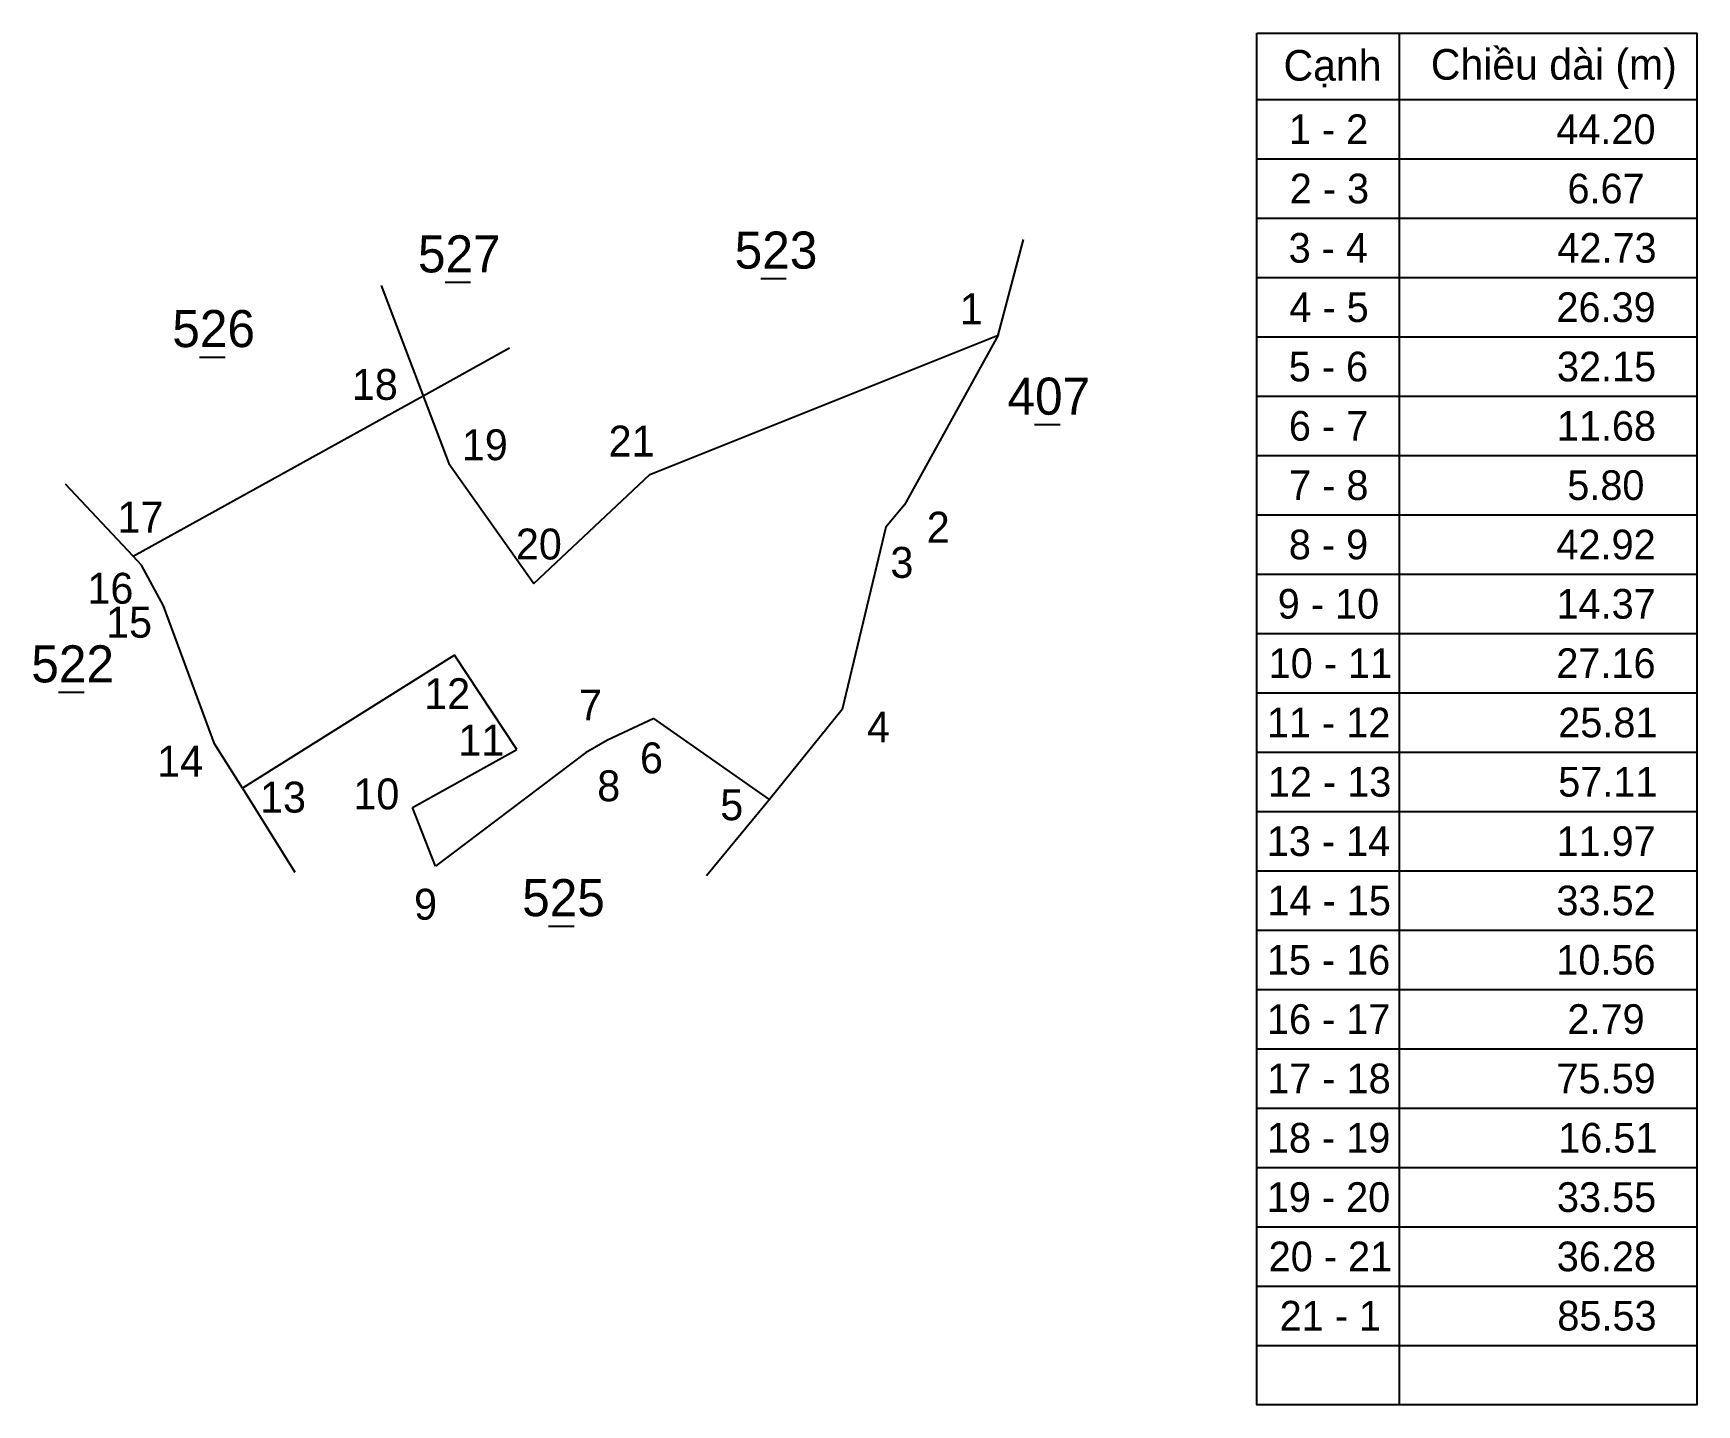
# Model space of a CAD drawing. Extents: x 546747 to 551673, y 1820617 to 1821434.
# Drawn here: x 546746.7 to 547126.1, y 1820837.1 to 1821149.8 of the extents above; entities that cross this region are included whole.
import ezdxf

# ---------------------------------------------------------------- set-up
doc = ezdxf.new("R2010")
doc.units = 0
doc.layers.add('Level 7', color=7, linetype='Continuous')

msp = doc.modelspace()

# ---------------------------------------------------------------- texts
at = {"layer": 'Level 7'}
for s, height, p in [('Chiều dài (m)', 6.9895, (547065.46, 1821139.25)), ('Cạnh', 6.989, (547031.86, 1821139.03)), ('1 - 2', 6.764, (547033.06, 1821124.58)), ('44.20', 6.764, (547094.07, 1821124.58)), ('2 - 3', 6.764, (547033.26, 1821111.06)), ('6.67', 6.764, (547096.62, 1821111.06)), ('527', 8.455, (546834.41, 1821095.31)), ('523', 8.455, (546906.66, 1821096.17)), ('3 - 4', 6.764, (547033.02, 1821097.53)), ('42.73', 6.764, (547094.31, 1821097.53)), ('1', 7.05, (546958.02, 1821083.48)), ('4 - 5', 6.764, (547033.18, 1821084)), ('26.39', 6.764, (547094.11, 1821084)), ('526', 8.455, (546778.38, 1821078.27)), ('5 - 6', 6.764, (547033.04, 1821070.47)), ('32.15', 6.764, (547094.22, 1821070.47)), ('18', 7.046, (546819.34, 1821066.25)), ('407', 8.455, (546968.88, 1821062.87)), ('6 - 7', 6.764, (547033.07, 1821056.94)), ('11.68', 6.764, (547094.18, 1821056.94)), ('19', 7.046, (546844.43, 1821052.49)), ('21', 7.046, (546877.9, 1821053.33)), ('7 - 8', 6.764, (547033.13, 1821043.42)), ('5.80', 6.764, (547096.57, 1821043.42)), ('17', 7.046, (546765.88, 1821035.98)), ('2', 7.05, (546950.47, 1821033.68)), ('20', 7.046, (546856.75, 1821029.85)), ('8 - 9', 6.764, (547033.06, 1821029.89)), ('42.92', 6.764, (547094.1, 1821029.89)), ('3', 7.05, (546942.18, 1821025.66)), ('16', 7.046, (546759.02, 1821019.77)), ('9 - 10', 6.764, (547030.53, 1821016.36)), ('14.37', 6.764, (547094.12, 1821016.36)), ('15', 7.046, (546763.28, 1821012.02)), ('522', 8.455, (546746.22, 1821001.82)), ('10 - 11', 6.764, (547028.46, 1821002.83)), ('27.16', 6.764, (547094.08, 1821002.83)), ('12', 7.046, (546835.84, 1820995.72)), ('7', 7.05, (546871.14, 1820993.14)), ('4', 7.05, (546936.84, 1820988.13)), ('11 - 12', 6.764, (547028.06, 1820989.3)), ('25.81', 6.764, (547094.51, 1820989.3)), ('11', 7.046, (546843.61, 1820985.13)), ('14', 7.046, (546774.92, 1820980.34)), ('6', 7.05, (546885.06, 1820981.09)), ('10', 7.046, (546819.69, 1820972.87)), ('8', 7.05, (546875.31, 1820974.72)), ('12 - 13', 6.764, (547028.27, 1820975.78)), ('57.11', 6.764, (547094.51, 1820975.78)), ('13', 7.046, (546798.39, 1820972.14)), ('5', 7.05, (546903.37, 1820970.4)), ('13 - 14', 6.764, (547028.02, 1820962.25)), ('11.97', 6.764, (547094.12, 1820962.25)), ('525', 8.455, (546858.19, 1820948.51)), ('9', 7.05, (546833.53, 1820947.72)), ('14 - 15', 6.764, (547028.18, 1820948.72)), ('33.52', 6.764, (547094.1, 1820948.72)), ('15 - 16', 6.764, (547028.04, 1820935.19)), ('10.56', 6.764, (547094.08, 1820935.19)), ('16 - 17', 6.764, (547028.07, 1820921.67)), ('2.79', 6.764, (547096.61, 1820921.67)), ('17 - 18', 6.764, (547028.14, 1820908.14)), ('75.59', 6.764, (547094.11, 1820908.14)), ('18 - 19', 6.764, (547028.06, 1820894.61)), ('16.51', 6.764, (547094.51, 1820894.61)), ('19 - 20', 6.764, (547028.03, 1820881.08)), ('33.55', 6.764, (547094.22, 1820881.08)), ('20 - 21', 6.764, (547028.46, 1820867.55)), ('36.28', 6.764, (547094.18, 1820867.55)), ('21 - 1', 6.764, (547030.96, 1820854.03)), ('85.53', 6.764, (547094.31, 1820854.03))]:
    msp.add_text(s, height=height, dxfattribs=at).set_placement(p)

# ---------------------------------------------------------------- linework, layer by layer
at = {"layer": 'Level 7'}
for p, q in [((547058.24, 1821149.84), (547058.24, 1820837.12)), ((547025.77, 1821134.73), (547126.1, 1821134.73)), ((547025.77, 1821121.2), (547126.1, 1821121.2)), ((547025.77, 1821107.67), (547126.1, 1821107.67)), ((546966.73, 1821081.02), (546972.53, 1821102.81)), ((546912.59, 1821093.92), (546918.42, 1821093.92)), ((547025.77, 1821094.15), (547126.1, 1821094.15)), ((546826.02, 1821092.32), (546841.46, 1821051.76)), ((546840.59, 1821093.06), (546846.42, 1821093.06)), ((546887.32, 1821049.25), (546966.73, 1821081.02)), ((546966.73, 1821081.02), (546945.42, 1821042.3)), ((547025.77, 1821080.62), (547126.1, 1821080.62)), ((546784.59, 1821076.02), (546790.42, 1821076.02)), ((546835.59, 1821067.19), (546855.31, 1821078.11)), ((546769.44, 1821030.59), (546835.59, 1821067.19)), ((547025.77, 1821067.09), (547126.1, 1821067.09)), ((546975.05, 1821060.62), (546980.88, 1821060.62)), ((547025.77, 1821053.56), (547126.1, 1821053.56)), ((546841.46, 1821051.76), (546860.88, 1821024.4)), ((546860.88, 1821024.4), (546887.32, 1821049.25)), ((546769.44, 1821030.59), (546754.04, 1821047.06)), ((546945.42, 1821042.3), (546941.14, 1821037.19)), ((546941.14, 1821037.19), (546931.18, 1820995.64)), ((547025.77, 1821040.03), (547126.1, 1821040.03)), ((546771.35, 1821028.56), (546769.44, 1821030.59)), ((546776.36, 1821019.26), (546771.35, 1821028.56)), ((547025.77, 1821026.51), (547126.1, 1821026.51)), ((546788.04, 1820987.84), (546776.36, 1821019.26)), ((547025.77, 1821012.98), (547126.1, 1821012.98)), ((546842.74, 1821008.06), (546794.37, 1820977.69)), ((546856.94, 1820986.5), (546842.74, 1821008.06)), ((546752.41, 1820999.57), (546758.24, 1820999.57)), ((547025.77, 1820999.45), (547126.1, 1820999.45)), ((546931.18, 1820995.64), (546914.57, 1820975.13)), ((546888.25, 1820993.6), (546877.67, 1820988.66)), ((546914.57, 1820975.13), (546888.25, 1820993.6)), ((546794.37, 1820977.69), (546788.04, 1820987.84)), ((546877.67, 1820988.66), (546872.64, 1820985.77)), ((546833.19, 1820973.32), (546856.94, 1820986.5)), ((546872.64, 1820985.77), (546838.38, 1820959.92)), ((547025.77, 1820985.92), (547126.1, 1820985.92)), ((546794.37, 1820977.69), (546806.31, 1820958.56)), ((546838.38, 1820959.92), (546833.19, 1820973.32)), ((546914.57, 1820975.13), (546900.21, 1820957.75)), ((547025.77, 1820972.4), (547126.1, 1820972.4)), ((547025.77, 1820958.87), (547126.1, 1820958.87)), ((546864.23, 1820946.25), (546870.06, 1820946.25)), ((547025.77, 1820945.34), (547126.1, 1820945.34)), ((547025.77, 1820931.81), (547126.1, 1820931.81)), ((547025.77, 1820918.28), (547126.1, 1820918.28)), ((547025.77, 1820904.76), (547126.1, 1820904.76)), ((547025.77, 1820891.23), (547126.1, 1820891.23)), ((547025.77, 1820877.7), (547126.1, 1820877.7)), ((547025.77, 1820864.17), (547126.1, 1820864.17)), ((547025.77, 1820850.64), (547126.1, 1820850.64))]:
    msp.add_line(p, q, dxfattribs=at)
msp.add_lwpolyline([(547025.77, 1821149.84), (547126.1, 1821149.84), (547126.1, 1820837.12), (547025.77, 1820837.12)], close=True, dxfattribs=at)

msp.set_redraw_order([(e.dxf.handle, doc.entitydb.next_handle()) for e in msp.query("TEXT MTEXT ATTDEF DIMENSION ARC_DIMENSION")])  # texts and dimensions are drawn at this point

doc.saveas('drawing.dxf')
